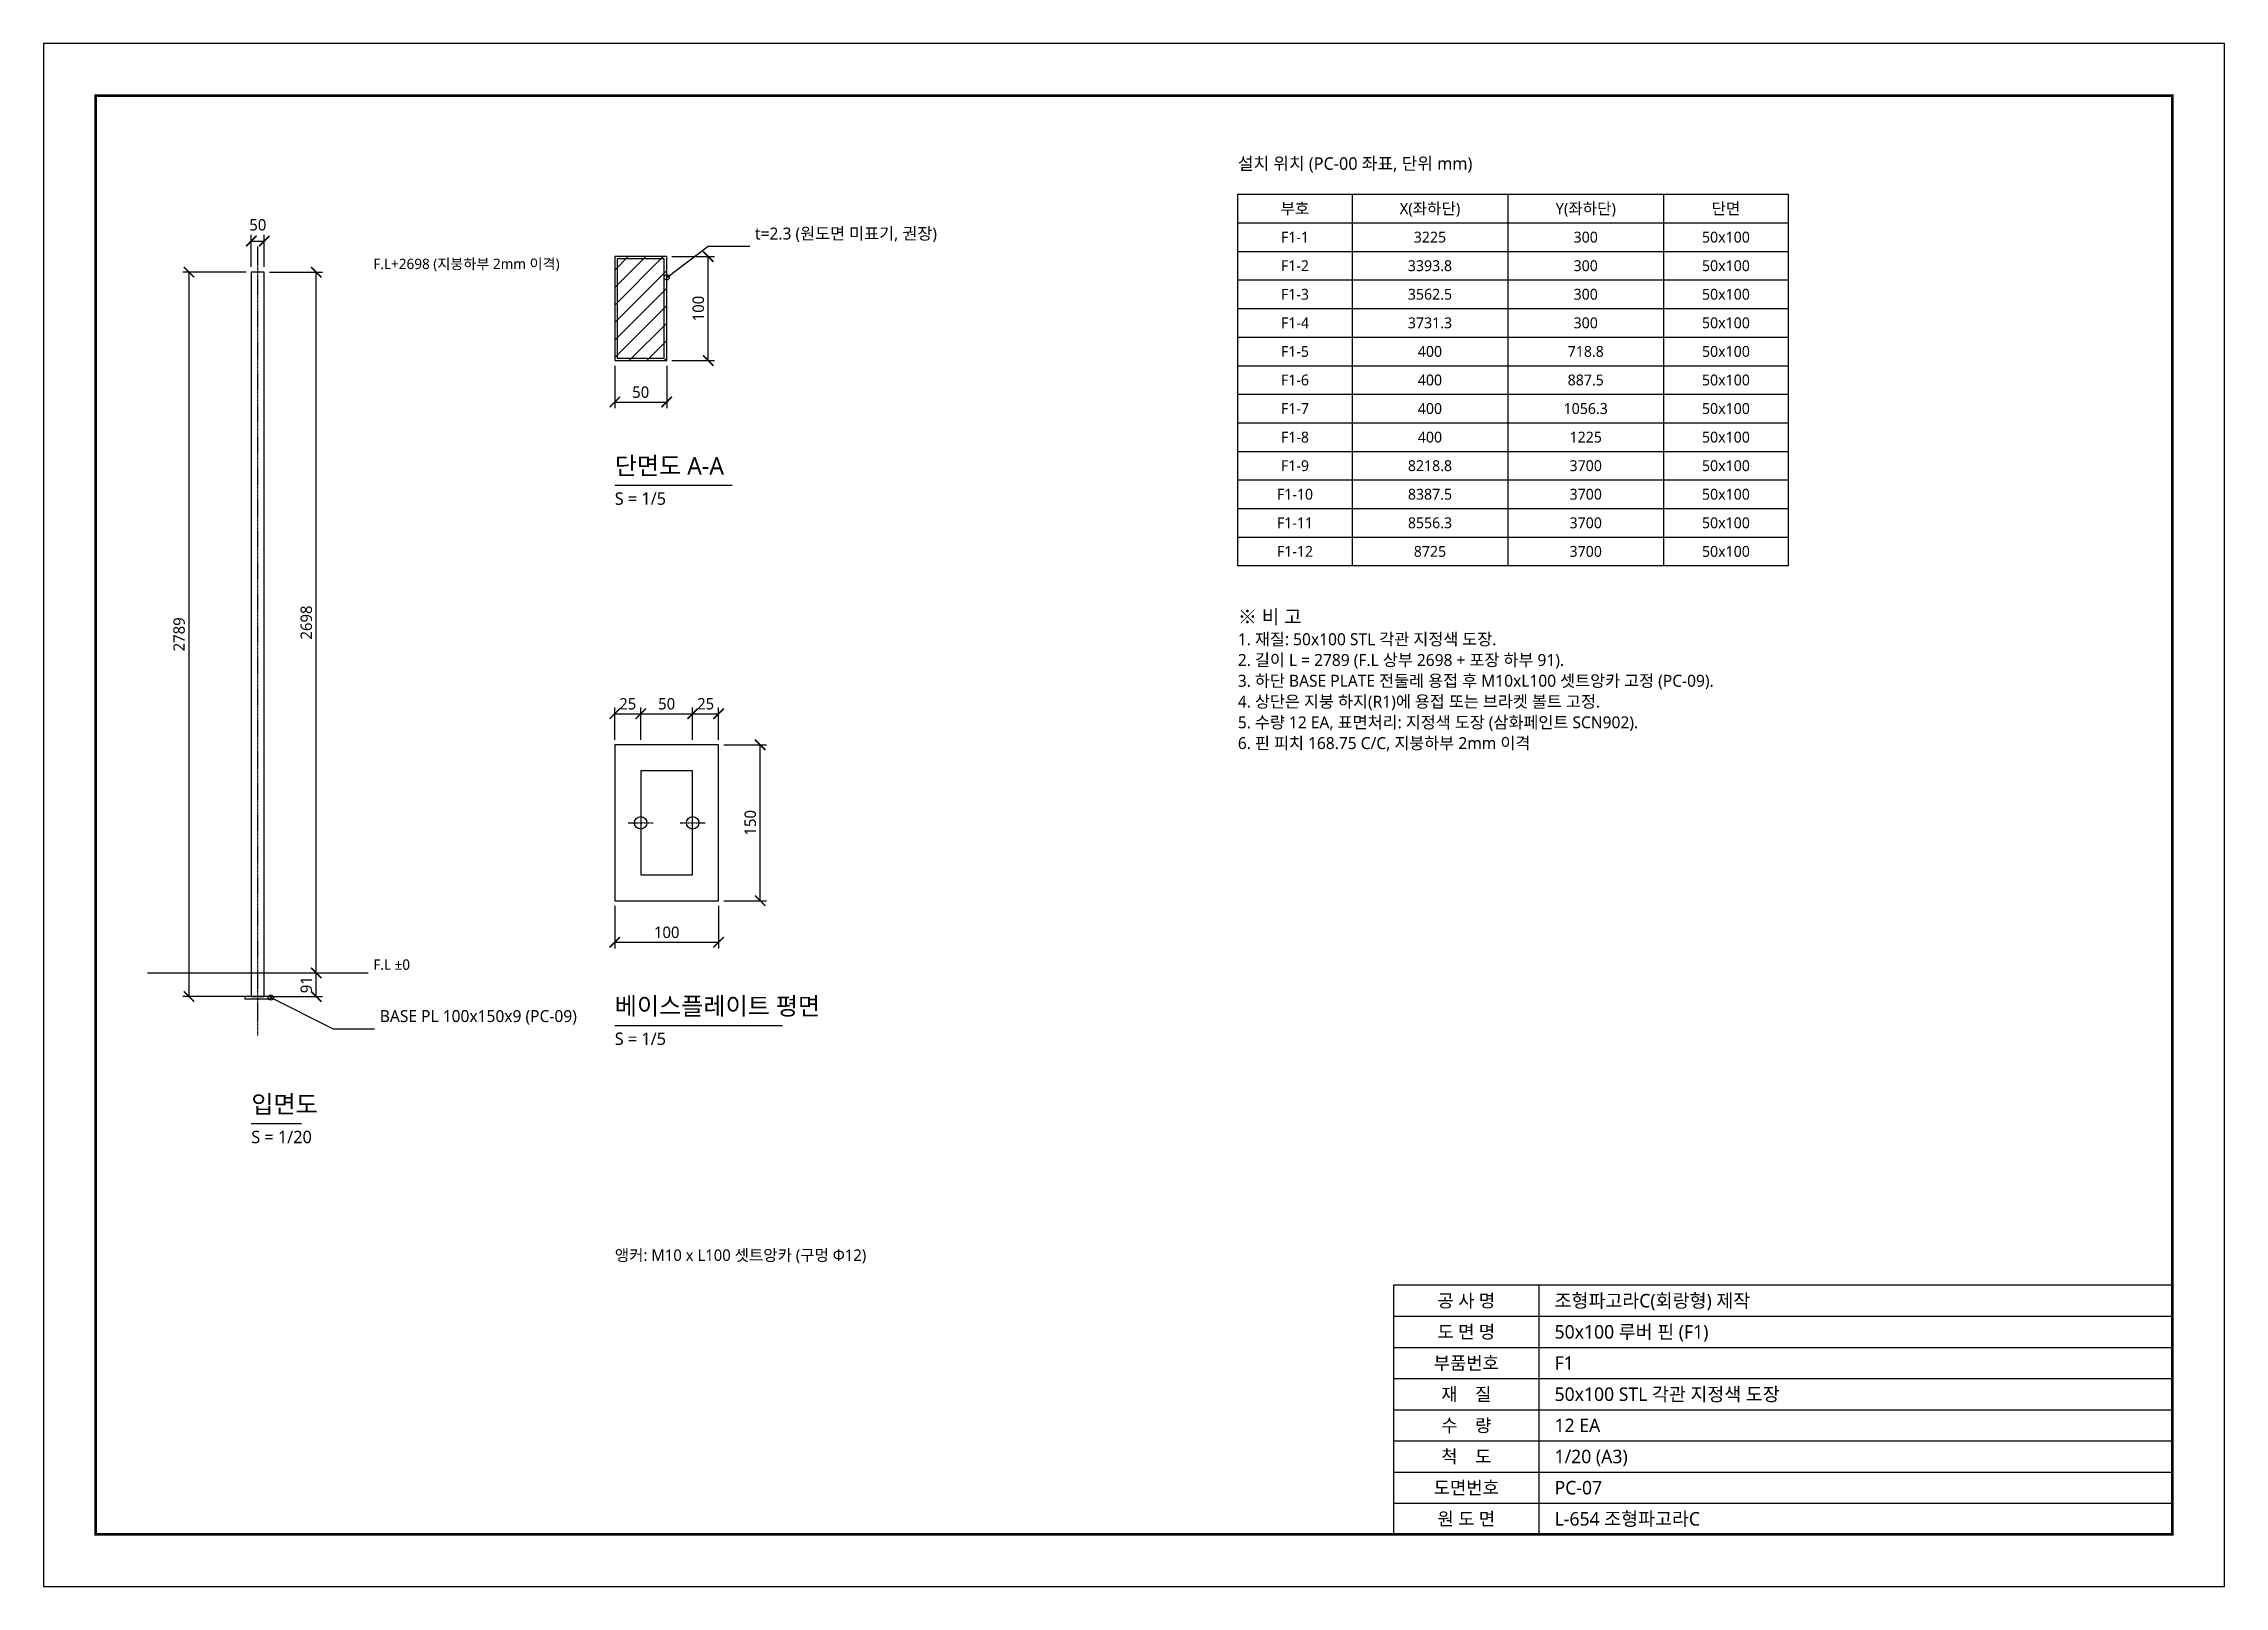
# Model space of a CAD drawing. Header units: millimetres. Extents: x 0 to 600420, y 0 to 14850.
# Drawn here: x 350000 to 358400, y 0 to 5940 of the extents above; entities that cross this region are included whole.
import ezdxf
from ezdxf.enums import TextEntityAlignment as Align

# ---------------------------------------------------------------- set-up
doc = ezdxf.new("R2010")
doc.units = ezdxf.units.MM
doc.linetypes.add('CENTER', pattern=[5.08, 3.175, -0.635, 0.635, -0.635])
for name, color, linetype in [('CENTER', 1, 'CENTER'), ('DIM', 3, 'Continuous'), ('FRAME', 7, 'Continuous'), ('HATCH', 8, 'Continuous'), ('NOTE', 1, 'Continuous'), ('OUTLINE', 7, 'Continuous'), ('TEXT', 7, 'Continuous'), ('THIN', 8, 'Continuous')]:
    doc.layers.add(name, color=color, linetype=linetype)
doc.styles.add('KOR', font='NanumGothic.ttf')
doc.dimstyles.new('PART', dxfattribs={"dimtxt": 2.2, "dimasz": 2, "dimexe": 1.2, "dimexo": 1, "dimgap": 0.8, "dimtad": 1, "dimdec": 1, "dimlfac": 100, "dimdsep": 46, "dimtxsty": 'KOR', "dimblk": 'ARCHTICK', "dimcen": 2.5, "dimclrd": 3, "dimclre": 3, "dimclrt": 3, "dimazin": 3, "dimtfac": 0.5, "dimtmove": 2, "dimatfit": 3})

msp = doc.modelspace()

# ---------------------------------------------------------------- texts
at = {"layer": 'TEXT', "style": 'KOR'}
for s, height, p in [('설치 위치 (PC-00 좌표, 단위 mm)', 48, (354600, 5440)), ('t=2.3 (원도면 미표기, 권장)', 46, (352740, 5172)), ('F.L+2698 (지붕하부 2mm 이격)', 40, (351270, 5060)), ('단면도 A-A', 68, (352200, 4260)), ('S = 1/5', 48, (352200, 4150)), ('※ 비 고', 54, (354600, 3690)), ('1. 재질: 50x100 STL 각관 지정색 도장.', 46, (354600, 3610)), ('2. 길이 L = 2789 (F.L 상부 2698 + 포장 하부 91).', 46, (354600, 3530)), ('3. 하단 BASE PLATE 전둘레 용접 후 M10xL100 셋트앙카 고정 (PC-09).', 46, (354600, 3450)), ('4. 상단은 지붕 하지(R1)에 용접 또는 브라켓 볼트 고정.', 46, (354600, 3370)), ('5. 수량 12 EA, 표면처리: 지정색 도장 (삼화페인트 SCN902).', 46, (354600, 3290)), ('6. 핀 피치 168.75 C/C, 지붕하부 2mm 이격', 46, (354600, 3210)), ('F.L ±0', 40, (351270, 2362)), ('베이스플레이트 평면', 68, (352200, 2180)), ('BASE PL 100x150x9 (PC-09)', 46, (351295, 2159)), ('S = 1/5', 48, (352200, 2070)), ('입면도', 68, (350800, 1802)), ('S = 1/20', 48, (350800, 1692)), ('앵커: M10 x L100 셋트앙카 (구멍 Φ12)', 44, (352200, 1240))]:
    msp.add_text(s, height=height, dxfattribs=at).set_placement(p, align=Align.BOTTOM_LEFT)
for s, height, p in [('부호', 44, (354820, 5305)), ('X(좌하단)', 44, (355340, 5305)), ('Y(좌하단)', 44, (355940, 5305)), ('단면', 44, (356480, 5305)), ('F1-1', 41.8, (354820, 5195)), ('3225', 41.8, (355340, 5195)), ('300', 41.8, (355940, 5195)), ('50x100', 41.8, (356480, 5195)), ('F1-2', 41.8, (354820, 5085)), ('3393.8', 41.8, (355340, 5085)), ('300', 41.8, (355940, 5085)), ('50x100', 41.8, (356480, 5085)), ('F1-3', 41.8, (354820, 4975)), ('3562.5', 41.8, (355340, 4975)), ('300', 41.8, (355940, 4975)), ('50x100', 41.8, (356480, 4975)), ('F1-4', 41.8, (354820, 4865)), ('3731.3', 41.8, (355340, 4865)), ('300', 41.8, (355940, 4865)), ('50x100', 41.8, (356480, 4865)), ('F1-5', 41.8, (354820, 4755)), ('400', 41.8, (355340, 4755)), ('718.8', 41.8, (355940, 4755)), ('50x100', 41.8, (356480, 4755)), ('F1-6', 41.8, (354820, 4645)), ('400', 41.8, (355340, 4645)), ('887.5', 41.8, (355940, 4645)), ('50x100', 41.8, (356480, 4645)), ('F1-7', 41.8, (354820, 4535)), ('400', 41.8, (355340, 4535)), ('1056.3', 41.8, (355940, 4535)), ('50x100', 41.8, (356480, 4535)), ('F1-8', 41.8, (354820, 4425)), ('400', 41.8, (355340, 4425)), ('1225', 41.8, (355940, 4425)), ('50x100', 41.8, (356480, 4425)), ('F1-9', 41.8, (354820, 4315)), ('8218.8', 41.8, (355340, 4315)), ('3700', 41.8, (355940, 4315)), ('50x100', 41.8, (356480, 4315)), ('F1-10', 41.8, (354820, 4205)), ('8387.5', 41.8, (355340, 4205)), ('3700', 41.8, (355940, 4205)), ('50x100', 41.8, (356480, 4205)), ('8556.3', 41.8, (355340, 4095)), ('3700', 41.8, (355940, 4095)), ('50x100', 41.8, (356480, 4095)), ('F1-11', 41.8, (354820, 4095)), ('F1-12', 41.8, (354820, 3985)), ('8725', 41.8, (355340, 3985)), ('3700', 41.8, (355940, 3985)), ('50x100', 41.8, (356480, 3985)), ('공 사 명', 50, (355480, 1100)), ('도 면 명', 50, (355480, 980)), ('부품번호', 50, (355480, 860)), ('재    질', 50, (355480, 740)), ('수    량', 50, (355480, 620)), ('척    도', 50, (355480, 500)), ('도면번호', 50, (355480, 380)), ('원 도 면', 50, (355480, 260))]:
    msp.add_text(s, height=height, dxfattribs=at).set_placement(p, align=Align.MIDDLE_CENTER)
for s, p in [('조형파고라C(회랑형) 제작', (355820, 1100)), ('50x100 루버 핀 (F1)', (355820, 980)), ('F1', (355820, 860)), ('50x100 STL 각관 지정색 도장', (355820, 740)), ('12 EA', (355820, 620)), ('1/20 (A3)', (355820, 500)), ('PC-07', (355820, 380)), ('L-654 조형파고라C', (355820, 260))]:
    msp.add_text(s, height=52, dxfattribs=at).set_placement(p, align=Align.MIDDLE_LEFT)

# ---------------------------------------------------------------- blocks, each defined once
blk = doc.blocks.new('_ARCHTICK')
at = {"color": 0, "linetype": 'BYBLOCK', "const_width": 0.15}
blk.add_lwpolyline([(-0.5, -0.5), (0.5, 0.5)], dxfattribs=at)

# ---------------------------------------------------------------- dimensions: what is measured, and where the dimension line sits
at = {"layer": 'DIM'}
for base, p1, p2, override in [((350800, 5180), (350800, 5060), (350850, 5060), {"dimscale": 20, "dimlfac": 1}), ((352200, 4560), (352200, 4720), (352400, 4720), {"dimscale": 20, "dimlfac": 0.25}), ((352200, 3360), (352200, 3240), (352300, 3240), {"dimscale": 20, "dimlfac": 0.25}), ((352300, 3360), (352300, 3240), (352500, 3240), {"dimscale": 20, "dimlfac": 0.25}), ((352500, 3360), (352500, 3240), (352600, 3240), {"dimscale": 20, "dimlfac": 0.25}), ((352200, 2480), (352200, 2640), (352600, 2640), {"dimscale": 20, "dimlfac": 0.25})]:
    msp.add_linear_dim(base=base, p1=p1, p2=p2, dimstyle='PART', override=override, dxfattribs=at).render()
for base, p1, p2, override in [((352560, 4720), (352400, 4720), (352400, 5120), {"dimscale": 20, "dimlfac": 0.25}), ((350560, 2271), (350800, 2271), (350800, 5060), {"dimscale": 20, "dimlfac": 1}), ((351050, 2362), (350850, 2362), (350850, 5060), {"dimscale": 20, "dimlfac": 1}), ((352760, 2640), (352600, 2640), (352600, 3240), {"dimscale": 20, "dimlfac": 0.25}), ((351050, 2271), (350850, 2271), (350850, 2362), {"dimscale": 20, "dimlfac": 1})]:
    msp.add_linear_dim(base=base, p1=p1, p2=p2, angle=90, dimstyle='PART', override=override, dxfattribs=at).render()

# ---------------------------------------------------------------- hatches: boundary and pattern name
at = {"layer": 'HATCH'}
h = msp.add_hatch(dxfattribs=at)
h.set_pattern_fill('ANSI31', scale=15)
h.paths.add_polyline_path([(352200, 4720), (352400, 4720), (352400, 5120), (352200, 5120)])

# ---------------------------------------------------------------- linework, layer by layer
at = {"layer": 'CENTER'}
for p, q in [((350825, 2121), (350825, 5160)), ((352252, 2940), (352348, 2940)), ((352452, 2940), (352548, 2940))]:
    msp.add_line(p, q, dxfattribs=at)
at = {"layer": 'DIM'}
for points in [[(352400, 5040), (352560, 5160), (352720, 5160)], [(350875, 2267), (351115, 2147), (351275, 2147)]]:
    msp.add_lwpolyline(points, dxfattribs=at)
for centre in [(352400, 5040), (350875, 2267)]:
    msp.add_circle(centre, 10, dxfattribs=at)
at = {"layer": 'FRAME'}
for points in [[(350000, 0), (358400, 0), (358400, 5940), (350000, 5940)], [(354600, 5360), (356720, 5360), (356720, 3930), (354600, 3930)], [(355200, 200), (358200, 200), (358200, 1160), (355200, 1160)]]:
    msp.add_lwpolyline(points, close=True, dxfattribs=at)
at = {"layer": 'FRAME', "const_width": 10}
msp.add_lwpolyline([(350200, 200), (358200, 200), (358200, 5740), (350200, 5740)], close=True, dxfattribs=at)
at = {"layer": 'NOTE'}
msp.add_line((350400, 2362), (351250, 2362), dxfattribs=at)
at = {"layer": 'OUTLINE'}
for points in [[(350800, 2271), (350850, 2271), (350850, 5060), (350800, 5060)], [(352200, 4720), (352400, 4720), (352400, 5120), (352200, 5120)], [(352200, 2640), (352600, 2640), (352600, 3240), (352200, 3240)], [(350775, 2262), (350875, 2262), (350875, 2271), (350775, 2271)]]:
    msp.add_lwpolyline(points, close=True, dxfattribs=at)
for centre in [(352300, 2940), (352500, 2940)]:
    msp.add_circle(centre, 24, dxfattribs=at)
at = {"layer": 'TEXT'}
for points in [[(352200, 4240), (352652.2, 4240)], [(352200, 2160), (352846, 2160)], [(350800, 1782), (350993.8, 1782)]]:
    msp.add_lwpolyline(points, dxfattribs=at)
at = {"layer": 'THIN'}
for points in [[(355040, 5360), (355040, 3930)], [(355640, 5360), (355640, 3930)], [(356240, 5360), (356240, 3930)], [(354600, 5250), (356720, 5250)], [(354600, 5140), (356720, 5140)], [(354600, 5030), (356720, 5030)], [(354600, 4920), (356720, 4920)], [(354600, 4810), (356720, 4810)], [(354600, 4700), (356720, 4700)], [(354600, 4590), (356720, 4590)], [(354600, 4480), (356720, 4480)], [(354600, 4370), (356720, 4370)], [(354600, 4260), (356720, 4260)], [(354600, 4150), (356720, 4150)], [(354600, 4040), (356720, 4040)], [(355760, 200), (355760, 1160)], [(355200, 1040), (358200, 1040)], [(355200, 920), (358200, 920)], [(355200, 800), (358200, 800)], [(355200, 680), (358200, 680)], [(355200, 560), (358200, 560)], [(355200, 440), (358200, 440)], [(355200, 320), (358200, 320)]]:
    msp.add_lwpolyline(points, dxfattribs=at)
for points in [[(352209.2, 4729.2), (352390.8, 4729.2), (352390.8, 5110.8), (352209.2, 5110.8)], [(352300, 2740), (352500, 2740), (352500, 3140), (352300, 3140)]]:
    msp.add_lwpolyline(points, close=True, dxfattribs=at)

msp.set_redraw_order([(e.dxf.handle, doc.entitydb.next_handle()) for e in msp.query("TEXT MTEXT ATTDEF DIMENSION ARC_DIMENSION")])  # texts and dimensions are drawn at this point

doc.saveas('drawing.dxf')
